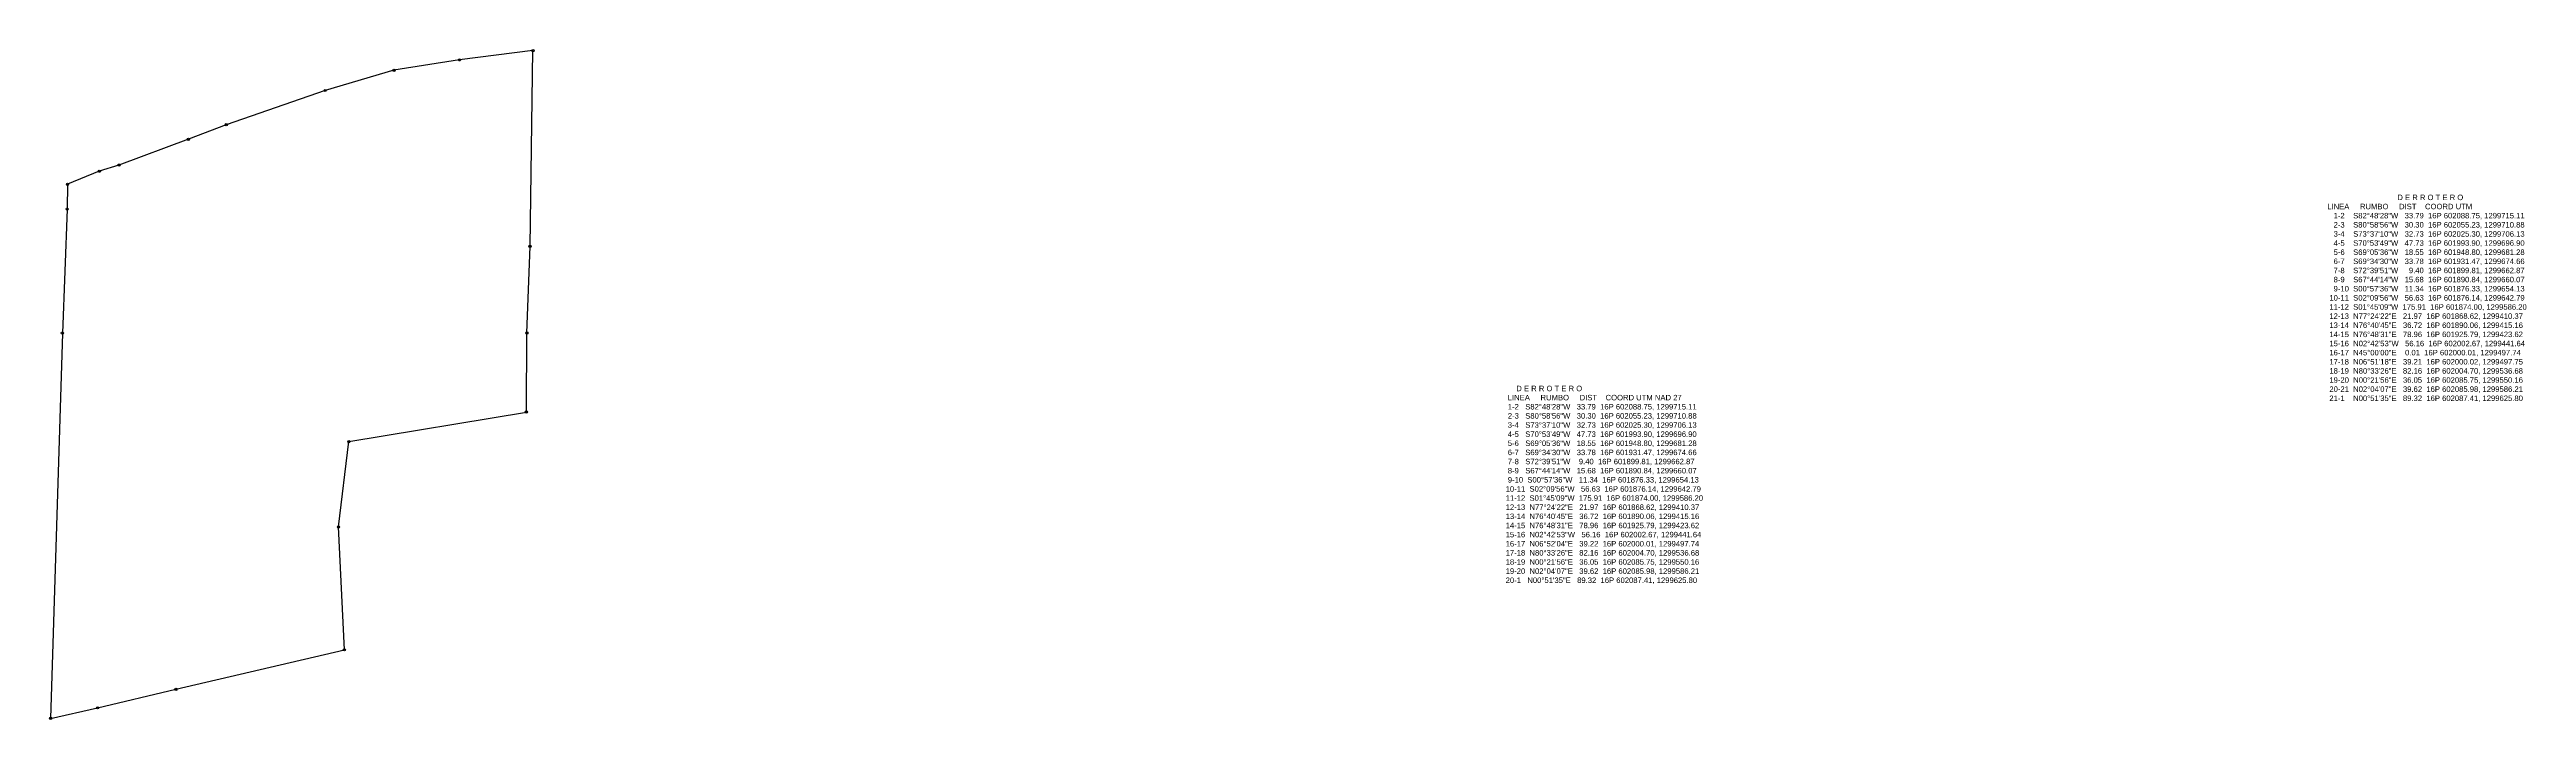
# Model space of a CAD drawing. Header units: millimetres. Extents: x 601868 to 602999, y 1299410 to 1299716.
import ezdxf

# ---------------------------------------------------------------- set-up
doc = ezdxf.new("R2010")
doc.units = ezdxf.units.MM
doc.styles.get("Standard").update_dxf_attribs({"font": 'arial.ttf'})

msp = doc.modelspace()

# ---------------------------------------------------------------- linework, layer by layer
msp.add_lwpolyline([(602088.75, 1299715.11), (602055.23, 1299710.88), (602025.3, 1299706.13), (601993.9, 1299696.9), (601948.8, 1299681.28), (601931.47, 1299674.66), (601899.81, 1299662.87), (601890.84, 1299660.07), (601876.33, 1299654.13), (601876.14, 1299642.79), (601874, 1299586.2), (601868.62, 1299410.37), (601890.06, 1299415.16), (601925.79, 1299423.62), (602002.67, 1299441.64), (602000.01, 1299497.74), (602000.02, 1299497.75), (602004.7, 1299536.68), (602085.75, 1299550.16), (602085.98, 1299586.21), (602087.41, 1299625.8)], close=True)
at = {"color": 2}
msp.add_lwpolyline([(602088.75, 1299715.11), (602055.23, 1299710.88), (602025.3, 1299706.13), (601993.9, 1299696.9), (601948.8, 1299681.28), (601931.47, 1299674.66), (601899.81, 1299662.87), (601890.84, 1299660.07), (601876.33, 1299654.13), (601876.14, 1299642.79), (601874, 1299586.2), (601868.62, 1299410.37), (601890.06, 1299415.16), (601925.79, 1299423.62), (602002.67, 1299441.64), (602000.01, 1299497.74), (602004.7, 1299536.68), (602085.75, 1299550.16), (602085.98, 1299586.21), (602087.41, 1299625.8), (602088.75, 1299715.11)], dxfattribs=at)
for centre in [(602055.23, 1299710.88), (602088.75, 1299715.11), (601993.9, 1299696.9), (602025.3, 1299706.13), (601931.47, 1299674.66), (601948.8, 1299681.28), (601899.81, 1299662.87), (601876.33, 1299654.13), (601890.84, 1299660.07), (601876.14, 1299642.79), (602087.41, 1299625.8), (601874, 1299586.2), (602085.98, 1299586.21), (602085.75, 1299550.16), (602004.7, 1299536.68), (602000.01, 1299497.74), (602000.02, 1299497.75), (602002.67, 1299441.64), (601925.79, 1299423.62), (601890.06, 1299415.16), (601868.62, 1299410.37)]:
    msp.add_circle(centre, 0.5)

# ---------------------------------------------------------------- texts
at = {"insert": (602905.67669, 1299649.38603), "char_height": 2.5, "width": 95.4543827, "attachment_point": 1}
msp.add_mtext('                                   D E R R O T E R O\\P  LINEA     RUMBO     DIST    COORD UTM\\P     1-2    S82°48\'28"W   33.79  16P 602088.75, 1299715.11\\P     2-3    S80°58\'56"W   30.30  16P 602055.23, 1299710.88\\P     3-4    S73°37\'10"W   32.73  16P 602025.30, 1299706.13\\P     4-5    S70°53\'49"W   47.73  16P 601993.90, 1299696.90\\P     5-6    S69°05\'36"W   18.55  16P 601948.80, 1299681.28\\P     6-7    S69°34\'30"W   33.78  16P 601931.47, 1299674.66\\P     7-8    S72°39\'51"W     9.40  16P 601899.81, 1299662.87\\P     8-9    S67°44\'14"W   15.68  16P 601890.84, 1299660.07\\P     9-10  S00°57\'36"W   11.34  16P 601876.33, 1299654.13\\P   10-11  S02°09\'56"W   56.63  16P 601876.14, 1299642.79\\P   11-12  S01°45\'09"W  175.91  16P 601874.00, 1299586.20\\P   12-13  N77°24\'22"E   21.97  16P 601868.62, 1299410.37\\P   13-14  N76°40\'45"E   36.72  16P 601890.06, 1299415.16\\P   14-15  N76°48\'31"E   78.96  16P 601925.79, 1299423.62\\P   15-16  N02°42\'53"W   56.16  16P 602002.67, 1299441.64\\P   16-17  N45°00\'00"E    0.01  16P 602000.01, 1299497.74\\P   17-18  N06°51\'18"E   39.21  16P 602000.02, 1299497.75\\P   18-19  N80°33\'26"E   82.16  16P 602004.70, 1299536.68\\P   19-20  N00°21\'56"E   36.05  16P 602085.75, 1299550.16\\P   20-21  N02°04\'07"E   39.62  16P 602085.98, 1299586.21\\P   21-1    N00°51\'35"E   89.32  16P 602087.41, 1299625.80', dxfattribs=at)
at = {"color": 7, "insert": (602531.7024, 1299562.1763), "char_height": 2.5, "width": 95.4543827, "attachment_point": 1}
msp.add_mtext('      D E R R O T E R O\\P  LINEA     RUMBO     DIST    COORD UTM NAD 27\\P  1-2   S82°48\'28"W   33.79  16P 602088.75, 1299715.11\\P  2-3   S80°58\'56"W   30.30  16P 602055.23, 1299710.88\\P  3-4   S73°37\'10"W   32.73  16P 602025.30, 1299706.13\\P  4-5   S70°53\'49"W   47.73  16P 601993.90, 1299696.90\\P  5-6   S69°05\'36"W   18.55  16P 601948.80, 1299681.28\\P  6-7   S69°34\'30"W   33.78  16P 601931.47, 1299674.66\\P  7-8   S72°39\'51"W    9.40  16P 601899.81, 1299662.87\\P  8-9   S67°44\'14"W   15.68  16P 601890.84, 1299660.07\\P  9-10  S00°57\'36"W   11.34  16P 601876.33, 1299654.13\\P 10-11  S02°09\'56"W   56.63  16P 601876.14, 1299642.79\\P 11-12  S01°45\'09"W  175.91  16P 601874.00, 1299586.20\\P 12-13  N77°24\'22"E   21.97  16P 601868.62, 1299410.37\\P 13-14  N76°40\'45"E   36.72  16P 601890.06, 1299415.16\\P 14-15  N76°48\'31"E   78.96  16P 601925.79, 1299423.62\\P 15-16  N02°42\'53"W   56.16  16P 602002.67, 1299441.64\\P 16-17  N06°52\'04"E   39.22  16P 602000.01, 1299497.74\\P 17-18  N80°33\'26"E   82.16  16P 602004.70, 1299536.68\\P 18-19  N00°21\'56"E   36.05  16P 602085.75, 1299550.16\\P 19-20  N02°04\'07"E   39.62  16P 602085.98, 1299586.21\\P 20-1   N00°51\'35"E   89.32  16P 602087.41, 1299625.80\\P', dxfattribs=at)

doc.saveas('drawing.dxf')
